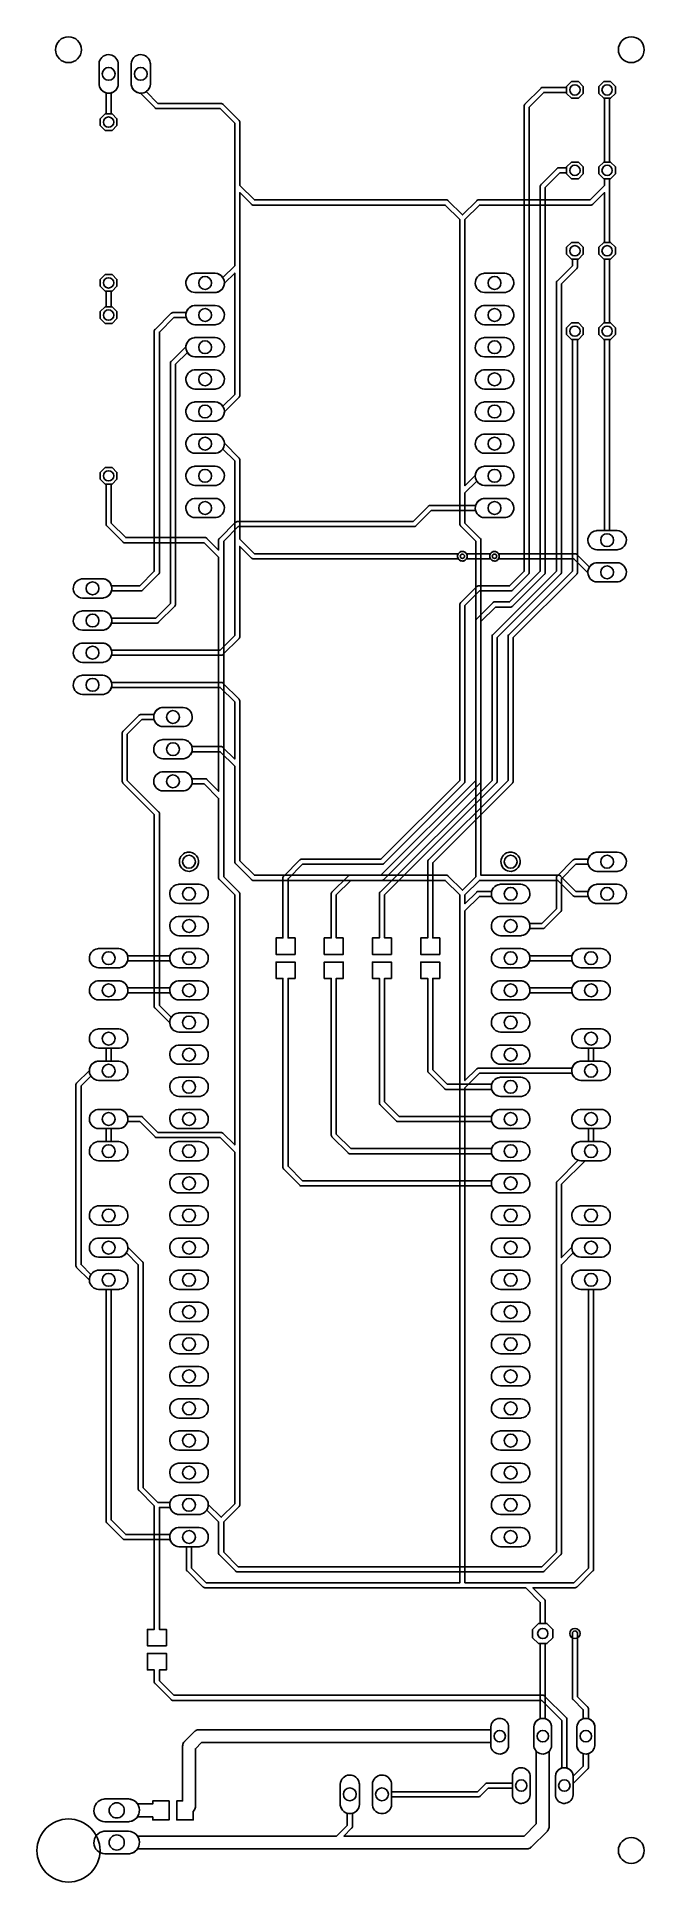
# Model space of a CAD drawing. Header units: millimetres. Extents: x -2 to 46, y -1 to 145.
import ezdxf

# ---------------------------------------------------------------- set-up
doc = ezdxf.new("R2010")
doc.units = ezdxf.units.MM

msp = doc.modelspace()

# ---------------------------------------------------------------- linework, layer by layer
at = {"layer": '16_copper'}
for points in [[(36.85, 2.03), (36.87, 2.03, 0.139564), (37.13, 2.13), (37.14, 2.14), (37.14, 2.14), (37.19, 2.18), (37.19, 2.18), (37.19, 2.18), (38.46, 3.45), (38.47, 3.47), (38.49, 3.48, 0.139562), (38.6, 3.74), (38.6, 3.74), (38.6, 3.75), (38.61, 3.81), (38.61, 3.81), (38.61, 3.81), (38.61, 9.75), (38.62, 9.76, 0.173516), (38.8, 10.2), (38.8, 11.68), (38.8, 11.75, 0.276738), (38.34, 12.31), (38.3, 12.32), (38.3, 18.25), (38.43, 18.25), (38.9, 18.72), (38.9, 19.38), (38.43, 19.85), (38.3, 19.85), (38.3, 21.59), (38.3, 21.6), (38.3, 21.61, 0.132342), (38.26, 21.71), (38.26, 21.72, 0.018024), (38.25, 21.73), (38.24, 21.73), (37.32, 22.66), (40.64, 22.66), (40.65, 22.66), (40.66, 22.66, 0.132342), (40.76, 22.7), (40.77, 22.7, 0.018024), (40.78, 22.71), (40.78, 22.72), (42.05, 23.99), (42.06, 23.99), (42.07, 24, 0.132344), (42.11, 24.1), (42.11, 24.11, 0.018059), (42.11, 24.12), (42.11, 24.13), (42.11, 46.23), (42.71, 46.23), (42.78, 46.24, 0.906347), (42.71, 47.75), (41.11, 47.75), (41.04, 47.74, 0.906347), (41.11, 46.23), (41.71, 46.23), (41.71, 24.21), (40.56, 23.06), (31.95, 23.06), (31.95, 62.15), (33.1, 63.3), (40.41, 63.3), (40.43, 63.24, 0.303347), (41.11, 62.74), (42.71, 62.74), (42.78, 62.75, 0.906347), (42.71, 64.26), (42.11, 64.26), (42.11, 65.28), (42.71, 65.28), (42.78, 65.29, 0.906347), (42.71, 66.8), (41.11, 66.8), (41.04, 66.79, 0.906347), (41.11, 65.28), (41.71, 65.28), (41.71, 64.26), (41.11, 64.26), (41.04, 64.25, 0.276738), (40.43, 63.76), (40.41, 63.7), (33.02, 63.7), (33.01, 63.7), (33, 63.7, 0.132342), (32.9, 63.66), (32.89, 63.66, 0.018024), (32.88, 63.65), (32.88, 63.64), (31.95, 62.72), (31.95, 76.12), (33.1, 77.27), (34.06, 77.27), (34.08, 77.21, 0.303347), (34.76, 76.71), (36.36, 76.71), (36.43, 76.72, 0.906347), (36.36, 78.23), (34.76, 78.23), (34.69, 78.22, 0.276738), (34.08, 77.73), (34.06, 77.67), (33.02, 77.67), (33.01, 77.67), (33, 77.67, 0.132342), (32.9, 77.63), (32.89, 77.63, 0.018024), (32.88, 77.62), (32.88, 77.61), (31.95, 76.69), (31.95, 77.39), (33.1, 78.54), (39.29, 78.54), (40.5, 77.33), (40.5, 77.32), (40.51, 77.31, 0.132344), (40.61, 77.27), (40.62, 77.27, 0.018059), (40.63, 77.27), (40.64, 77.27), (41.68, 77.27), (41.7, 77.21, 0.303347), (42.38, 76.71), (43.98, 76.71), (44.05, 76.72, 0.906347), (43.98, 78.23), (42.38, 78.23), (42.31, 78.22, 0.276738), (41.7, 77.73), (41.68, 77.67), (40.72, 77.67), (39.51, 78.88), (39.51, 78.89), (39.5, 78.9, 0.132344), (39.4, 78.94), (39.39, 78.94, 0.018059), (39.38, 78.94), (39.37, 78.94), (33.22, 78.94), (33.22, 105.41), (33.22, 105.42), (33.22, 105.43, 0.132342), (33.18, 105.53), (33.18, 105.54, 0.018024), (33.17, 105.55), (33.16, 105.55), (31.95, 106.76), (31.95, 109.14), (32.89, 110.07), (32.92, 110.04, 0.224558), (33.49, 109.73), (35.09, 109.73), (35.16, 109.74, 0.906347), (35.09, 111.25), (33.49, 111.25), (33.42, 111.24, 0.357806), (32.77, 110.53), (32.77, 110.52), (31.95, 109.71), (31.95, 130.73), (33.1, 131.88), (41.91, 131.88), (41.92, 131.88), (41.93, 131.88, 0.132342), (42.03, 131.92), (42.04, 131.92, 0.018024), (42.05, 131.93), (42.05, 131.94), (42.98, 132.86), (42.98, 128.93), (42.91, 128.93), (42.52, 128.54), (42.52, 128), (42.91, 127.61), (42.98, 127.61), (42.98, 122.58), (42.91, 122.58), (42.52, 122.19), (42.52, 121.65), (42.91, 121.26), (42.98, 121.26), (42.98, 106.17), (42.38, 106.17), (42.31, 106.16, 0.906347), (42.38, 104.65), (43.98, 104.65), (44.05, 104.66, 0.906347), (43.98, 106.17), (43.38, 106.17), (43.38, 121.26), (43.45, 121.26), (43.84, 121.65), (43.84, 122.19), (43.45, 122.58), (43.38, 122.58), (43.38, 127.61), (43.45, 127.61), (43.84, 128), (43.84, 128.54), (43.45, 128.93), (43.38, 128.93), (43.38, 133.96), (43.45, 133.96), (43.84, 134.35), (43.84, 134.89), (43.45, 135.28), (43.38, 135.28), (43.38, 140.31), (43.45, 140.31), (43.84, 140.7), (43.84, 141.24), (43.45, 141.63), (42.91, 141.63), (42.52, 141.24), (42.52, 140.7), (42.91, 140.31), (42.98, 140.31), (42.98, 135.28), (42.91, 135.28), (42.52, 134.89), (42.52, 134.35), (42.91, 133.96), (42.98, 133.96), (42.98, 133.43), (41.83, 132.28), (33.02, 132.28), (33.01, 132.28), (33, 132.28, 0.132342), (32.9, 132.24), (32.89, 132.24, 0.018024), (32.88, 132.23), (32.88, 132.22), (31.75, 131.1), (30.62, 132.22), (30.62, 132.23), (30.61, 132.24, 0.132344), (30.51, 132.28), (30.5, 132.28, 0.018059), (30.49, 132.28), (30.48, 132.28), (15.32, 132.28), (14.17, 133.43), (14.17, 138.43), (14.17, 138.44), (14.17, 138.45, 0.132342), (14.13, 138.55), (14.13, 138.56, 0.018024), (14.12, 138.57), (14.11, 138.57), (12.84, 139.84), (12.84, 139.85), (12.83, 139.86, 0.132344), (12.73, 139.9), (12.72, 139.9, 0.018059), (12.71, 139.9), (12.7, 139.9), (7.7, 139.9), (6.77, 140.84), (6.8, 140.87, 0.224558), (7.11, 141.44), (7.11, 143.04), (7.1, 143.11, 0.906347), (5.59, 143.04), (5.59, 141.44), (5.6, 141.37, 0.357806), (6.31, 140.72), (6.32, 140.72), (7.48, 139.56), (7.48, 139.55), (7.49, 139.54, 0.132344), (7.59, 139.5), (7.6, 139.5, 0.018059), (7.61, 139.5), (7.62, 139.5), (12.62, 139.5), (13.77, 138.35), (13.77, 127.08), (12.83, 126.15), (12.8, 126.18, 0.224558), (12.23, 126.49), (10.63, 126.49), (10.56, 126.48, 0.906347), (10.63, 124.97), (12.23, 124.97), (12.3, 124.98, 0.357806), (12.95, 125.69), (12.95, 125.7), (13.77, 126.51), (13.77, 116.92), (12.83, 115.99), (12.8, 116.02, 0.224558), (12.23, 116.33), (10.63, 116.33), (10.56, 116.32, 0.906347), (10.63, 114.81), (12.23, 114.81), (12.3, 114.82, 0.357806), (12.95, 115.53), (12.95, 115.54), (14.11, 116.7), (14.12, 116.7), (14.13, 116.71, 0.132344), (14.17, 116.81), (14.17, 116.82, 0.018059), (14.17, 116.83), (14.17, 116.84), (14.17, 132.86), (15.1, 131.94), (15.1, 131.93), (15.11, 131.92, 0.132344), (15.21, 131.88), (15.22, 131.88, 0.018059), (15.23, 131.88), (15.24, 131.88), (30.4, 131.88), (31.55, 130.73), (31.55, 106.68), (31.55, 106.67), (31.55, 106.66, 0.132342), (31.59, 106.56), (31.59, 106.55, 0.018024), (31.6, 106.54), (31.61, 106.54), (32.82, 105.33), (32.82, 78.82), (31.75, 77.76), (30.62, 78.88), (30.62, 78.89), (30.61, 78.9, 0.132344), (30.51, 78.94), (30.5, 78.94, 0.018059), (30.49, 78.94), (30.48, 78.94), (15.32, 78.94), (14.17, 80.09), (14.17, 92.71), (14.17, 92.72), (14.17, 92.73, 0.132342), (14.13, 92.83), (14.13, 92.84, 0.018024), (14.12, 92.85), (14.11, 92.85), (12.84, 94.12), (12.84, 94.13), (12.83, 94.14, 0.132344), (12.73, 94.18), (12.72, 94.18, 0.018059), (12.71, 94.18), (12.7, 94.18), (4.04, 94.18), (4.02, 94.24, 0.303347), (3.34, 94.74), (1.74, 94.74), (1.67, 94.73, 0.906347), (1.74, 93.22), (3.34, 93.22), (3.41, 93.23, 0.276738), (4.02, 93.72), (4.04, 93.78), (12.62, 93.78), (13.77, 92.63), (13.77, 88.12), (12.84, 89.04), (12.84, 89.05), (12.83, 89.06, 0.132344), (12.73, 89.1), (12.72, 89.1, 0.018059), (12.71, 89.1), (12.7, 89.1), (10.39, 89.1), (10.37, 89.16, 0.303347), (9.69, 89.66), (8.09, 89.66), (8.02, 89.65, 0.906347), (8.09, 88.14), (9.69, 88.14), (9.76, 88.15, 0.276738), (10.37, 88.64), (10.39, 88.7), (12.62, 88.7), (13.77, 87.55), (13.77, 80.01), (13.77, 80), (13.77, 79.99, 0.132342), (13.81, 79.89), (13.81, 79.88, 0.018024), (13.82, 79.87), (13.83, 79.87), (15.1, 78.6), (15.1, 78.59), (15.11, 78.58, 0.132344), (15.21, 78.54), (15.22, 78.54, 0.018059), (15.23, 78.54), (15.24, 78.54), (30.4, 78.54), (31.55, 77.39), (31.55, 23.06), (11.51, 23.06), (10.36, 24.21), (10.36, 25.91), (10.96, 25.91), (11.03, 25.92, 0.906347), (10.96, 27.43), (9.36, 27.43), (9.29, 27.42, 0.276738), (8.68, 26.93), (8.66, 26.87), (5.16, 26.87), (4.01, 28.02), (4.01, 46.23), (4.61, 46.23), (4.68, 46.24, 0.906347), (4.61, 47.75), (3.01, 47.75), (2.94, 47.74, 0.198913), (2.44, 47.44), (2.41, 47.41), (1.63, 48.19), (1.63, 62.3), (2.41, 63.08), (2.44, 63.05, 0.224558), (3.01, 62.74), (4.61, 62.74), (4.68, 62.75, 0.906347), (4.61, 64.26), (4.01, 64.26), (4.01, 65.28), (4.61, 65.28), (4.68, 65.29, 0.906347), (4.61, 66.8), (3.01, 66.8), (2.94, 66.79, 0.906347), (3.01, 65.28), (3.61, 65.28), (3.61, 64.26), (3.01, 64.26), (2.94, 64.25, 0.357806), (2.29, 63.54), (2.29, 63.53), (1.28, 62.53), (1.27, 62.52), (1.27, 62.51, 0.132344), (1.22, 62.41), (1.22, 62.41, 0.018059), (1.22, 62.39), (1.22, 62.38), (1.22, 48.11), (1.22, 48.1), (1.22, 48.09, 0.132342), (1.26, 47.99), (1.26, 47.98, 0.018024), (1.27, 47.97), (1.28, 47.96), (2.29, 46.96), (2.29, 46.95, 0.385743), (3.01, 46.23), (3.61, 46.23), (3.61, 27.94), (3.61, 27.93), (3.61, 27.92, 0.132342), (3.65, 27.82), (3.65, 27.81, 0.018024), (3.66, 27.8), (3.67, 27.8), (4.94, 26.53), (4.94, 26.52), (4.95, 26.51, 0.132344), (5.05, 26.47), (5.06, 26.47, 0.018059), (5.07, 26.47), (5.08, 26.47), (8.66, 26.47), (8.68, 26.41, 0.303347), (9.36, 25.91), (9.96, 25.91), (9.96, 24.13), (9.96, 24.12), (9.96, 24.11, 0.132342), (10, 24.01), (10, 24, 0.018024), (10.01, 23.99), (10.02, 23.99), (11.29, 22.72), (11.29, 22.71), (11.3, 22.7, 0.132344), (11.4, 22.66), (11.41, 22.66, 0.018059), (11.42, 22.66), (11.43, 22.66), (36.75, 22.66), (37.9, 21.51), (37.9, 19.85), (37.77, 19.85), (37.3, 19.38), (37.3, 18.72), (37.77, 18.25), (37.9, 18.25), (37.9, 12.32), (37.86, 12.31, 0.303347), (37.4, 11.68), (37.4, 10.2), (37.4, 10.13, 0.148336), (37.58, 9.76), (37.59, 9.75), (37.59, 4.02), (36.62, 3.05), (22.39, 3.05), (23, 3.67), (23.01, 3.67), (23.02, 3.68, 0.132344), (23.06, 3.78), (23.06, 3.79, 0.018059), (23.06, 3.8), (23.06, 3.81), (23.06, 4.85), (23.12, 4.87, 0.303347), (23.62, 5.55), (23.62, 7.15), (23.61, 7.22, 0.906347), (22.1, 7.15), (22.1, 5.55), (22.11, 5.48, 0.276738), (22.6, 4.87), (22.66, 4.85), (22.66, 3.89), (21.81, 3.05), (6.09, 3.05), (6.06, 3.09, 0.221695), (5.38, 3.44), (3.51, 3.44), (3.43, 3.43, 0.916332), (3.51, 1.64), (5.38, 1.64), (5.46, 1.65, 0.198913), (6.06, 1.99), (6.09, 2.03), (36.83, 2.03)], [(3.92, 140.72, 0.357806), (4.57, 141.44), (4.57, 143.04), (4.56, 143.11, 0.906347), (3.05, 143.04), (3.05, 141.44), (3.06, 141.37, 0.385742), (3.85, 140.72)], [(35.16, 124.98, 0.906347), (35.09, 126.49), (33.49, 126.49), (33.42, 126.48, 0.906347), (33.49, 124.97), (35.09, 124.97)], [(3.41, 100.85, 0.276738), (4.02, 101.34), (4.04, 101.4), (6.35, 101.4), (6.36, 101.4), (6.37, 101.4, 0.132342), (6.47, 101.44), (6.48, 101.44, 0.018024), (6.49, 101.45), (6.49, 101.46), (7.76, 102.73), (7.77, 102.73), (7.78, 102.74, 0.132344), (7.82, 102.84), (7.82, 102.85, 0.018059), (7.82, 102.86), (7.82, 102.87), (7.82, 121.84), (8.97, 122.99), (9.93, 122.99), (9.95, 122.93, 0.303347), (10.63, 122.43), (12.23, 122.43), (12.3, 122.44, 0.906347), (12.23, 123.95), (10.63, 123.95), (10.56, 123.94, 0.276738), (9.95, 123.45), (9.93, 123.39), (8.89, 123.39), (8.88, 123.39), (8.87, 123.39, 0.132342), (8.77, 123.35), (8.76, 123.35, 0.018024), (8.75, 123.34), (8.75, 123.33), (7.48, 122.06), (7.47, 122.06), (7.46, 122.05, 0.132344), (7.42, 121.95), (7.42, 121.94, 0.018059), (7.42, 121.93), (7.42, 121.92), (7.42, 102.95), (6.27, 101.8), (4.04, 101.8), (4.02, 101.86, 0.303347), (3.34, 102.36), (1.74, 102.36), (1.67, 102.35, 0.906347), (1.74, 100.84), (3.34, 100.84)], [(35.16, 122.44, 0.906347), (35.09, 123.95), (33.49, 123.95), (33.42, 123.94, 0.906347), (33.49, 122.43), (35.09, 122.43)], [(3.41, 98.31, 0.276738), (4.02, 98.8), (4.04, 98.86), (7.62, 98.86), (7.63, 98.86), (7.64, 98.86, 0.132342), (7.74, 98.9), (7.75, 98.9, 0.018024), (7.76, 98.91), (7.76, 98.92), (9.03, 100.19), (9.04, 100.19), (9.05, 100.2, 0.132344), (9.09, 100.3), (9.09, 100.31, 0.018059), (9.09, 100.32), (9.09, 100.33), (9.09, 119.3), (10.03, 120.23), (10.06, 120.2, 0.224558), (10.63, 119.89), (12.23, 119.89), (12.3, 119.9, 0.906347), (12.23, 121.41), (10.63, 121.41), (10.56, 121.4, 0.357806), (9.91, 120.69), (9.91, 120.68), (8.75, 119.52), (8.74, 119.52), (8.73, 119.51, 0.132344), (8.69, 119.41), (8.69, 119.4, 0.018059), (8.69, 119.39), (8.69, 119.38), (8.69, 100.41), (7.54, 99.26), (4.04, 99.26), (4.02, 99.32, 0.303347), (3.34, 99.82), (1.74, 99.82), (1.67, 99.81, 0.906347), (1.74, 98.3), (3.34, 98.3)], [(35.16, 119.9, 0.906347), (35.09, 121.41), (33.49, 121.41), (33.42, 121.4, 0.906347), (33.49, 119.89), (35.09, 119.89)], [(12.3, 117.36, 0.906347), (12.23, 118.87), (10.63, 118.87), (10.56, 118.86, 0.906347), (10.63, 117.35), (12.23, 117.35)], [(35.16, 117.36, 0.906347), (35.09, 118.87), (33.49, 118.87), (33.42, 118.86, 0.906347), (33.49, 117.35), (35.09, 117.35)], [(35.16, 114.82, 0.906347), (35.09, 116.33), (33.49, 116.33), (33.42, 116.32, 0.906347), (33.49, 114.81), (35.09, 114.81)], [(12.62, 96.72), (4.04, 96.72), (4.02, 96.78, 0.303347), (3.34, 97.28), (1.74, 97.28), (1.67, 97.27, 0.906347), (1.74, 95.76), (3.34, 95.76), (3.41, 95.77, 0.276738), (4.02, 96.26), (4.04, 96.32), (12.7, 96.32), (12.71, 96.32), (12.72, 96.32, 0.132342), (12.82, 96.36), (12.83, 96.36, 0.018024), (12.84, 96.37), (12.84, 96.38), (14.11, 97.65), (14.12, 97.65), (14.13, 97.66, 0.132344), (14.17, 97.76), (14.17, 97.77, 0.018059), (14.17, 97.78), (14.17, 97.79), (14.17, 104.92), (15.1, 104), (15.1, 103.99), (15.11, 103.98, 0.132344), (15.21, 103.94), (15.22, 103.94, 0.018059), (15.23, 103.94), (15.24, 103.94), (31.43, 103.94), (31.43, 103.93, 1), (32.07, 104.35), (32.03, 104.39, 0.493145), (31.43, 104.35), (31.43, 104.34), (15.32, 104.34), (14.17, 105.49), (14.17, 111.76), (14.17, 111.77), (14.17, 111.78, 0.132342), (14.13, 111.88), (14.13, 111.89, 0.018024), (14.12, 111.9), (14.11, 111.9), (12.95, 113.06), (12.95, 113.07, 0.385743), (12.23, 113.79), (10.63, 113.79), (10.56, 113.78, 0.906347), (10.63, 112.27), (12.23, 112.27), (12.3, 112.28, 0.198913), (12.8, 112.58), (12.83, 112.61), (13.77, 111.68), (13.77, 97.87)], [(35.16, 112.28, 0.906347), (35.09, 113.79), (33.49, 113.79), (33.42, 113.78, 0.906347), (33.49, 112.27), (35.09, 112.27)], [(12.3, 109.74, 0.906347), (12.23, 111.25), (10.63, 111.25), (10.56, 111.24, 0.906347), (10.63, 109.73), (12.23, 109.73)], [(12.3, 107.2, 0.906347), (12.23, 108.71), (10.63, 108.71), (10.56, 108.7, 0.906347), (10.63, 107.19), (12.23, 107.19)], [(35.16, 107.2, 0.906347), (35.09, 108.71), (33.49, 108.71), (33.42, 108.7, 0.906347), (33.49, 107.19), (35.09, 107.19)], [(44.05, 102.12, 0.906347), (43.98, 103.63), (42.38, 103.63), (42.31, 103.62, 0.198913), (41.81, 103.32), (41.78, 103.29), (40.78, 104.28), (40.78, 104.29), (40.77, 104.3, 0.132344), (40.67, 104.34), (40.66, 104.34, 0.018059), (40.65, 104.34), (40.64, 104.34), (34.61, 104.34), (34.61, 104.35, 1), (33.97, 103.93), (34.01, 103.89, 0.493145), (34.61, 103.93), (34.61, 103.94), (40.56, 103.94), (41.66, 102.84), (41.66, 102.83, 0.385743), (42.38, 102.11), (43.98, 102.11)], [(11.03, 66.56, 0.906347), (10.96, 68.07), (9.36, 68.07), (9.29, 68.06, 0.198913), (8.79, 67.76), (8.76, 67.73), (7.82, 68.66), (7.82, 83.82), (7.82, 83.83), (7.82, 83.84, 0.132342), (7.78, 83.94), (7.78, 83.95, 0.018024), (7.77, 83.96), (7.76, 83.96), (5.28, 86.44), (5.28, 90.09), (6.43, 91.24), (7.39, 91.24), (7.41, 91.18, 0.303347), (8.09, 90.68), (9.69, 90.68), (9.76, 90.69, 0.906347), (9.69, 92.2), (8.09, 92.2), (8.02, 92.19, 0.276738), (7.41, 91.7), (7.39, 91.64), (6.35, 91.64), (6.34, 91.64), (6.33, 91.64, 0.132342), (6.23, 91.6), (6.22, 91.6, 0.018024), (6.21, 91.59), (6.21, 91.58), (4.94, 90.31), (4.93, 90.31), (4.92, 90.3, 0.132344), (4.88, 90.2), (4.88, 90.19, 0.018059), (4.88, 90.18), (4.88, 90.17), (4.88, 86.36), (4.88, 86.35), (4.88, 86.34, 0.132342), (4.92, 86.24), (4.92, 86.23, 0.018024), (4.93, 86.22), (4.94, 86.22), (7.42, 83.74), (7.42, 68.58), (7.42, 68.57), (7.42, 68.56, 0.132342), (7.46, 68.46), (7.46, 68.45, 0.018024), (7.47, 68.44), (7.48, 68.44), (8.64, 67.28), (8.64, 67.27, 0.385743), (9.36, 66.55), (10.96, 66.55)], [(9.76, 85.61, 0.906347), (9.69, 87.12), (8.09, 87.12), (8.02, 87.11, 0.906347), (8.09, 85.6), (9.69, 85.6)], [(10.27, 79.26, 1), (10.05, 80.76), (9.97, 80.75, 0.906347), (10.2, 79.25)], [(35.67, 79.26, 1), (35.45, 80.76), (35.37, 80.75, 0.906347), (35.6, 79.25)], [(44.05, 79.26, 0.906347), (43.98, 80.77), (42.38, 80.77), (42.31, 80.76, 0.906347), (42.38, 79.25), (43.98, 79.25)], [(11.03, 76.72, 0.906347), (10.96, 78.23), (9.36, 78.23), (9.29, 78.22, 0.906347), (9.36, 76.71), (10.96, 76.71)], [(11.03, 74.18, 0.906347), (10.96, 75.69), (9.36, 75.69), (9.29, 75.68, 0.906347), (9.36, 74.17), (10.96, 74.17)], [(36.43, 74.18, 0.906347), (36.36, 75.69), (34.76, 75.69), (34.69, 75.68, 0.906347), (34.76, 74.17), (36.36, 74.17)], [(4.68, 71.64, 0.906347), (4.61, 73.15), (3.01, 73.15), (2.94, 73.14, 0.906347), (3.01, 71.63), (4.61, 71.63)], [(11.03, 71.64, 0.906347), (10.96, 73.15), (9.36, 73.15), (9.29, 73.14, 0.906347), (9.36, 71.63), (10.96, 71.63)], [(36.43, 71.64, 0.906347), (36.36, 73.15), (34.76, 73.15), (34.69, 73.14, 0.906347), (34.76, 71.63), (36.36, 71.63)], [(42.78, 71.64, 0.906347), (42.71, 73.15), (41.11, 73.15), (41.04, 73.14, 0.906347), (41.11, 71.63), (42.71, 71.63)], [(4.68, 69.1, 0.906347), (4.61, 70.61), (3.01, 70.61), (2.94, 70.6, 0.906347), (3.01, 69.09), (4.61, 69.09)], [(11.03, 69.1, 0.906347), (10.96, 70.61), (9.36, 70.61), (9.29, 70.6, 0.906347), (9.36, 69.09), (10.96, 69.09)], [(36.43, 69.1, 0.906347), (36.36, 70.61), (34.76, 70.61), (34.69, 70.6, 0.906347), (34.76, 69.09), (36.36, 69.09)], [(42.78, 69.1, 0.906347), (42.71, 70.61), (41.11, 70.61), (41.04, 70.6, 0.906347), (41.11, 69.09), (42.71, 69.09)], [(36.43, 66.56, 0.906347), (36.36, 68.07), (34.76, 68.07), (34.69, 68.06, 0.906347), (34.76, 66.55), (36.36, 66.55)], [(11.03, 64.02, 0.906347), (10.96, 65.53), (9.36, 65.53), (9.29, 65.52, 0.906347), (9.36, 64.01), (10.96, 64.01)], [(36.43, 64.02, 0.906347), (36.36, 65.53), (34.76, 65.53), (34.69, 65.52, 0.906347), (34.76, 64.01), (36.36, 64.01)], [(11.03, 61.48, 0.906347), (10.96, 62.99), (9.36, 62.99), (9.29, 62.98, 0.906347), (9.36, 61.47), (10.96, 61.47)], [(36.43, 61.48, 0.906347), (36.36, 62.99), (34.76, 62.99), (34.69, 62.98, 0.906347), (34.76, 61.47), (36.36, 61.47)], [(4.68, 58.94, 0.906347), (4.61, 60.45), (3.01, 60.45), (2.94, 60.44, 0.906347), (3.01, 58.93), (4.61, 58.93)], [(11.03, 58.94, 0.906347), (10.96, 60.45), (9.36, 60.45), (9.29, 60.44, 0.906347), (9.36, 58.93), (10.96, 58.93)], [(36.43, 58.94, 0.906347), (36.36, 60.45), (34.76, 60.45), (34.69, 60.44, 0.906347), (34.76, 58.93), (36.36, 58.93)], [(42.78, 58.94, 0.906347), (42.71, 60.45), (41.11, 60.45), (41.04, 60.44, 0.906347), (41.11, 58.93), (42.71, 58.93)], [(4.68, 56.4, 0.906347), (4.61, 57.91), (3.01, 57.91), (2.94, 57.9, 0.906347), (3.01, 56.39), (4.61, 56.39)], [(11.03, 56.4, 0.906347), (10.96, 57.91), (9.36, 57.91), (9.29, 57.9, 0.906347), (9.36, 56.39), (10.96, 56.39)], [(36.43, 56.4, 0.906347), (36.36, 57.91), (34.76, 57.91), (34.69, 57.9, 0.906347), (34.76, 56.39), (36.36, 56.39)], [(42.78, 56.4, 0.906347), (42.71, 57.91), (41.11, 57.91), (41.04, 57.9, 0.906347), (41.11, 56.39), (42.71, 56.39)], [(11.03, 53.86, 0.906347), (10.96, 55.37), (9.36, 55.37), (9.29, 55.36, 0.906347), (9.36, 53.85), (10.96, 53.85)], [(36.43, 53.86, 0.906347), (36.36, 55.37), (34.76, 55.37), (34.69, 55.36, 0.906347), (34.76, 53.85), (36.36, 53.85)], [(4.68, 51.32, 0.906347), (4.61, 52.83), (3.01, 52.83), (2.94, 52.82, 0.906347), (3.01, 51.31), (4.61, 51.31)], [(11.03, 51.32, 0.906347), (10.96, 52.83), (9.36, 52.83), (9.29, 52.82, 0.906347), (9.36, 51.31), (10.96, 51.31)], [(36.43, 51.32, 0.906347), (36.36, 52.83), (34.76, 52.83), (34.69, 52.82, 0.906347), (34.76, 51.31), (36.36, 51.31)], [(42.78, 51.32, 0.906347), (42.71, 52.83), (41.11, 52.83), (41.04, 52.82, 0.906347), (41.11, 51.31), (42.71, 51.31)], [(4.68, 48.78, 0.906347), (4.61, 50.29), (3.01, 50.29), (2.94, 50.28, 0.906347), (3.01, 48.77), (4.61, 48.77)], [(11.03, 48.78, 0.906347), (10.96, 50.29), (9.36, 50.29), (9.29, 50.28, 0.906347), (9.36, 48.77), (10.96, 48.77)], [(36.43, 48.78, 0.906347), (36.36, 50.29), (34.76, 50.29), (34.69, 50.28, 0.906347), (34.76, 48.77), (36.36, 48.77)], [(42.78, 48.78, 0.906347), (42.71, 50.29), (41.11, 50.29), (41.04, 50.28, 0.906347), (41.11, 48.77), (42.71, 48.77)], [(11.03, 46.24, 0.906347), (10.96, 47.75), (9.36, 47.75), (9.29, 47.74, 0.906347), (9.36, 46.23), (10.96, 46.23)], [(36.43, 46.24, 0.906347), (36.36, 47.75), (34.76, 47.75), (34.69, 47.74, 0.906347), (34.76, 46.23), (36.36, 46.23)], [(11.03, 43.7, 0.906347), (10.96, 45.21), (9.36, 45.21), (9.29, 45.2, 0.906347), (9.36, 43.69), (10.96, 43.69)], [(36.43, 43.7, 0.906347), (36.36, 45.21), (34.76, 45.21), (34.69, 45.2, 0.906347), (34.76, 43.69), (36.36, 43.69)], [(11.03, 41.16, 0.906347), (10.96, 42.67), (9.36, 42.67), (9.29, 42.66, 0.906347), (9.36, 41.15), (10.96, 41.15)], [(36.43, 41.16, 0.906347), (36.36, 42.67), (34.76, 42.67), (34.69, 42.66, 0.906347), (34.76, 41.15), (36.36, 41.15)], [(11.03, 38.62, 0.906347), (10.96, 40.13), (9.36, 40.13), (9.29, 40.12, 0.906347), (9.36, 38.61), (10.96, 38.61)], [(36.43, 38.62, 0.906347), (36.36, 40.13), (34.76, 40.13), (34.69, 40.12, 0.906347), (34.76, 38.61), (36.36, 38.61)], [(11.03, 36.08, 0.906347), (10.96, 37.59), (9.36, 37.59), (9.29, 37.58, 0.906347), (9.36, 36.07), (10.96, 36.07)], [(36.43, 36.08, 0.906347), (36.36, 37.59), (34.76, 37.59), (34.69, 37.58, 0.906347), (34.76, 36.07), (36.36, 36.07)], [(11.03, 33.54, 0.906347), (10.96, 35.05), (9.36, 35.05), (9.29, 35.04, 0.906347), (9.36, 33.53), (10.96, 33.53)], [(36.43, 33.54, 0.906347), (36.36, 35.05), (34.76, 35.05), (34.69, 35.04, 0.906347), (34.76, 33.53), (36.36, 33.53)], [(11.03, 31, 0.906347), (10.96, 32.51), (9.36, 32.51), (9.29, 32.5, 0.906347), (9.36, 30.99), (10.96, 30.99)], [(36.43, 31, 0.906347), (36.36, 32.51), (34.76, 32.51), (34.69, 32.5, 0.906347), (34.76, 30.99), (36.36, 30.99)], [(11.03, 28.46, 0.906347), (10.96, 29.97), (9.36, 29.97), (9.29, 29.96, 0.906347), (9.36, 28.45), (10.96, 28.45)], [(36.43, 28.46, 0.906347), (36.36, 29.97), (34.76, 29.97), (34.69, 29.96, 0.906347), (34.76, 28.45), (36.36, 28.45)], [(36.43, 25.92, 0.906347), (36.36, 27.43), (34.76, 27.43), (34.69, 27.42, 0.906347), (34.76, 25.91), (36.36, 25.91)], [(39.9, 5.64, 0.357806), (40.5, 6.3), (40.5, 7.2), (41.64, 8.34), (41.65, 8.34), (41.66, 8.35, 0.132344), (41.7, 8.45), (41.7, 8.46, 0.018059), (41.7, 8.47), (41.7, 8.48), (41.7, 9.56), (41.74, 9.57, 0.303347), (42.2, 10.2), (42.2, 11.68), (42.2, 11.75, 0.276738), (41.74, 12.31), (41.7, 12.32), (41.7, 13.11), (41.7, 13.12), (41.7, 13.13, 0.132342), (41.66, 13.23), (41.66, 13.24, 0.018024), (41.65, 13.25), (41.64, 13.25), (40.84, 14.05), (40.84, 19.05), (40.84, 19.09, 0.915917), (40.44, 19.05), (40.44, 13.97), (40.44, 13.96), (40.44, 13.95, 0.132342), (40.48, 13.85), (40.48, 13.84, 0.018024), (40.49, 13.83), (40.5, 13.83), (41.3, 13.03), (41.3, 12.32), (41.26, 12.31, 0.303347), (40.8, 11.68), (40.8, 10.2), (40.8, 10.13, 0.276738), (41.26, 9.57), (41.3, 9.56), (41.3, 8.56), (40.5, 7.77), (40.5, 7.78, 0.95208), (39.1, 7.78), (39.1, 6.3), (39.1, 6.23, 0.385742), (39.83, 5.63)], [(34.8, 9.54, 0.357806), (35.4, 10.2), (35.4, 11.68), (35.4, 11.75, 0.906348), (34, 11.68), (34, 10.2), (34, 10.13, 0.385742), (34.73, 9.53)], [(25.51, 4.83, 0.357806), (26.16, 5.55), (26.16, 6.15), (33.02, 6.15), (33.03, 6.15), (33.04, 6.15, 0.132342), (33.14, 6.19), (33.15, 6.19, 0.018024), (33.16, 6.2), (33.16, 6.21), (33.79, 6.84), (35.7, 6.84), (35.7, 6.3), (35.7, 6.23, 0.906348), (37.1, 6.3), (37.1, 7.78), (37.1, 7.85, 0.906348), (35.7, 7.78), (35.7, 7.24), (33.71, 7.24), (33.7, 7.24), (33.69, 7.24, 0.132342), (33.59, 7.2), (33.58, 7.2, 0.018024), (33.57, 7.19), (33.57, 7.18), (32.94, 6.55), (26.16, 6.55), (26.16, 7.15), (26.15, 7.22, 0.906347), (24.64, 7.15), (24.64, 5.55), (24.65, 5.48, 0.385742), (25.44, 4.83)], [(5.46, 4.19, 0.916332), (5.38, 5.98), (3.51, 5.98), (3.43, 5.97, 0.916332), (3.51, 4.18), (5.38, 4.18)]]:
    msp.add_lwpolyline(points, format="xyb", close=True, dxfattribs=at)
for points in [[(41.3, 140.7), (41.3, 141.24), (40.91, 141.63), (40.37, 141.63), (39.98, 141.24), (39.98, 140.7), (40.37, 140.31), (40.91, 140.31)], [(4.47, 138.16), (4.47, 138.7), (4.08, 139.09), (3.54, 139.09), (3.15, 138.7), (3.15, 138.16), (3.54, 137.77), (4.08, 137.77)], [(41.3, 134.35), (41.3, 134.89), (40.91, 135.28), (40.37, 135.28), (39.98, 134.89), (39.98, 134.35), (40.37, 133.96), (40.91, 133.96)], [(41.3, 128), (41.3, 128.54), (40.91, 128.93), (40.37, 128.93), (39.98, 128.54), (39.98, 128), (40.37, 127.61), (40.91, 127.61)], [(4.47, 125.46), (4.47, 126), (4.08, 126.39), (3.54, 126.39), (3.15, 126), (3.15, 125.46), (3.54, 125.07), (4.08, 125.07)], [(4.47, 122.92), (4.47, 123.46), (4.08, 123.85), (3.54, 123.85), (3.15, 123.46), (3.15, 122.92), (3.54, 122.53), (4.08, 122.53)], [(41.3, 121.65), (41.3, 122.19), (40.91, 122.58), (40.37, 122.58), (39.98, 122.19), (39.98, 121.65), (40.37, 121.26), (40.91, 121.26)], [(4.47, 110.22), (4.47, 110.76), (4.08, 111.15), (3.54, 111.15), (3.15, 110.76), (3.15, 110.22), (3.54, 109.83), (4.08, 109.83)]]:
    msp.add_lwpolyline(points, close=True, dxfattribs=at)
at = {"layer": '1_copper'}
for points in [[(4.47, 138.16), (4.47, 138.7), (4.08, 139.09), (4.01, 139.09), (4.01, 140.74), (4.07, 140.76, 0.303347), (4.57, 141.44), (4.57, 143.04), (4.56, 143.11, 0.906347), (3.05, 143.04), (3.05, 141.44), (3.06, 141.37, 0.276738), (3.55, 140.76), (3.61, 140.74), (3.61, 139.09), (3.54, 139.09), (3.15, 138.7), (3.15, 138.16), (3.54, 137.77), (4.08, 137.77)], [(6.46, 140.72, 0.357806), (7.11, 141.44), (7.11, 143.04), (7.1, 143.11, 0.906347), (5.59, 143.04), (5.59, 141.44), (5.6, 141.37, 0.385742), (6.39, 140.72)], [(18.53, 73.99), (17.98, 73.99), (17.98, 78.66), (19.13, 79.81), (25.4, 79.81), (25.41, 79.81), (25.42, 79.81, 0.132342), (25.52, 79.85), (25.53, 79.85, 0.018024), (25.54, 79.86), (25.54, 79.87), (31.89, 86.22), (31.9, 86.22), (31.91, 86.23, 0.132344), (31.95, 86.33), (31.95, 86.34, 0.018059), (31.95, 86.35), (31.95, 86.36), (31.95, 100.25), (33.1, 101.4), (35.56, 101.4), (35.57, 101.4), (35.58, 101.4, 0.132342), (35.68, 101.44), (35.69, 101.44, 0.018024), (35.7, 101.45), (35.7, 101.46), (36.97, 102.73), (36.98, 102.73), (36.99, 102.74, 0.132344), (37.03, 102.84), (37.03, 102.85, 0.018059), (37.03, 102.86), (37.03, 102.87), (37.03, 139.62), (38.18, 140.77), (39.98, 140.77), (39.98, 140.7), (40.37, 140.31), (40.91, 140.31), (41.3, 140.7), (41.3, 141.24), (40.91, 141.63), (40.37, 141.63), (39.98, 141.24), (39.98, 141.17), (38.1, 141.17), (38.09, 141.17), (38.08, 141.17, 0.132342), (37.98, 141.13), (37.97, 141.13, 0.018024), (37.96, 141.12), (37.96, 141.11), (36.69, 139.84), (36.68, 139.84), (36.67, 139.83, 0.132344), (36.63, 139.73), (36.63, 139.72, 0.018059), (36.63, 139.71), (36.63, 139.7), (36.63, 102.95), (35.48, 101.8), (33.02, 101.8), (33.01, 101.8), (33, 101.8, 0.132342), (32.9, 101.76), (32.89, 101.76, 0.018024), (32.88, 101.75), (32.88, 101.74), (31.61, 100.47), (31.6, 100.47), (31.59, 100.46, 0.132344), (31.55, 100.36), (31.55, 100.35, 0.018059), (31.55, 100.34), (31.55, 100.33), (31.55, 86.44), (25.32, 80.21), (19.05, 80.21), (19.04, 80.21), (19.03, 80.21, 0.132342), (18.93, 80.17), (18.92, 80.17, 0.018024), (18.91, 80.16), (18.91, 80.15), (17.64, 78.88), (17.63, 78.88), (17.62, 78.87, 0.132344), (17.58, 78.77), (17.58, 78.76, 0.018059), (17.58, 78.75), (17.58, 78.74), (17.58, 73.99), (17.03, 73.99), (17.03, 72.69), (18.53, 72.69)], [(22.34, 73.99), (21.79, 73.99), (21.79, 77.39), (22.94, 78.54), (25.4, 78.54), (25.41, 78.54), (25.42, 78.54, 0.132342), (25.52, 78.58), (25.53, 78.58, 0.018024), (25.54, 78.59), (25.54, 78.6), (33.16, 86.22), (33.17, 86.22), (33.18, 86.23, 0.132344), (33.22, 86.33), (33.22, 86.34, 0.018059), (33.22, 86.35), (33.22, 86.36), (33.22, 98.98), (34.37, 100.13), (35.56, 100.13), (35.57, 100.13), (35.58, 100.13, 0.132342), (35.68, 100.17), (35.69, 100.17, 0.018024), (35.7, 100.18), (35.7, 100.19), (38.24, 102.73), (38.25, 102.73), (38.26, 102.74, 0.132344), (38.3, 102.84), (38.3, 102.85, 0.018059), (38.3, 102.86), (38.3, 102.87), (38.3, 133.27), (39.45, 134.42), (39.98, 134.42), (39.98, 134.35), (40.37, 133.96), (40.91, 133.96), (41.3, 134.35), (41.3, 134.89), (40.91, 135.28), (40.37, 135.28), (39.98, 134.89), (39.98, 134.82), (39.37, 134.82), (39.36, 134.82), (39.35, 134.82, 0.132342), (39.25, 134.78), (39.24, 134.78, 0.018024), (39.23, 134.77), (39.23, 134.76), (37.96, 133.49), (37.95, 133.49), (37.94, 133.48, 0.132344), (37.9, 133.38), (37.9, 133.37, 0.018059), (37.9, 133.36), (37.9, 133.35), (37.9, 102.95), (35.48, 100.53), (34.29, 100.53), (34.28, 100.53), (34.27, 100.53, 0.132342), (34.17, 100.49), (34.16, 100.49, 0.018024), (34.15, 100.48), (34.15, 100.47), (32.88, 99.2), (32.87, 99.2), (32.86, 99.19, 0.132344), (32.82, 99.09), (32.82, 99.08, 0.018059), (32.82, 99.07), (32.82, 99.06), (32.82, 86.44), (25.32, 78.94), (22.86, 78.94), (22.85, 78.94), (22.84, 78.94, 0.132342), (22.74, 78.9), (22.73, 78.9, 0.018024), (22.72, 78.89), (22.72, 78.88), (21.45, 77.61), (21.44, 77.61), (21.43, 77.6, 0.132344), (21.39, 77.5), (21.39, 77.49, 0.018059), (21.39, 77.48), (21.39, 77.47), (21.39, 73.99), (20.84, 73.99), (20.84, 72.69), (22.34, 72.69)], [(26.15, 73.99), (25.6, 73.99), (25.6, 77.39), (34.43, 86.22), (34.44, 86.22), (34.45, 86.23, 0.132344), (34.49, 86.33), (34.49, 86.34, 0.018059), (34.49, 86.35), (34.49, 86.36), (34.49, 97.71), (39.51, 102.73), (39.52, 102.73), (39.53, 102.74, 0.132344), (39.57, 102.84), (39.57, 102.85, 0.018059), (39.57, 102.86), (39.57, 102.87), (39.57, 125.65), (40.78, 126.86), (40.79, 126.86), (40.8, 126.87, 0.132344), (40.84, 126.97), (40.84, 126.98, 0.018059), (40.84, 126.99), (40.84, 127), (40.84, 127.61), (40.91, 127.61), (41.3, 128), (41.3, 128.54), (40.91, 128.93), (40.37, 128.93), (39.98, 128.54), (39.98, 128), (40.37, 127.61), (40.44, 127.61), (40.44, 127.08), (39.23, 125.87), (39.22, 125.87), (39.21, 125.86, 0.132344), (39.17, 125.76), (39.17, 125.75, 0.018059), (39.17, 125.74), (39.17, 125.73), (39.17, 102.95), (34.15, 97.93), (34.14, 97.93), (34.13, 97.92, 0.132344), (34.09, 97.82), (34.09, 97.81, 0.018059), (34.09, 97.8), (34.09, 97.79), (34.09, 86.44), (25.26, 77.61), (25.25, 77.61), (25.24, 77.6, 0.132344), (25.2, 77.5), (25.2, 77.49, 0.018059), (25.2, 77.48), (25.2, 77.47), (25.2, 73.99), (24.65, 73.99), (24.65, 72.69), (26.15, 72.69)], [(12.3, 124.98, 0.906347), (12.23, 126.49), (10.63, 126.49), (10.56, 126.48, 0.906347), (10.63, 124.97), (12.23, 124.97)], [(35.16, 124.98, 0.906347), (35.09, 126.49), (33.49, 126.49), (33.42, 126.48, 0.906347), (33.49, 124.97), (35.09, 124.97)], [(12.3, 122.44, 0.906347), (12.23, 123.95), (10.63, 123.95), (10.56, 123.94, 0.906347), (10.63, 122.43), (12.23, 122.43)], [(35.16, 122.44, 0.906347), (35.09, 123.95), (33.49, 123.95), (33.42, 123.94, 0.906347), (33.49, 122.43), (35.09, 122.43)], [(29.96, 73.99), (29.41, 73.99), (29.41, 79.93), (35.7, 86.22), (35.71, 86.22), (35.72, 86.23, 0.132344), (35.76, 86.33), (35.76, 86.34, 0.018059), (35.76, 86.35), (35.76, 86.36), (35.76, 97.71), (40.78, 102.73), (40.79, 102.73), (40.8, 102.74, 0.132344), (40.84, 102.84), (40.84, 102.85, 0.018059), (40.84, 102.86), (40.84, 102.87), (40.84, 121.26), (40.91, 121.26), (41.3, 121.65), (41.3, 122.19), (40.91, 122.58), (40.37, 122.58), (39.98, 122.19), (39.98, 121.65), (40.37, 121.26), (40.44, 121.26), (40.44, 102.95), (35.42, 97.93), (35.41, 97.93), (35.4, 97.92, 0.132344), (35.36, 97.82), (35.36, 97.81, 0.018059), (35.36, 97.8), (35.36, 97.79), (35.36, 86.44), (29.07, 80.15), (29.06, 80.15), (29.05, 80.14, 0.132344), (29.01, 80.04), (29.01, 80.03, 0.018059), (29.01, 80.02), (29.01, 80.01), (29.01, 73.99), (28.46, 73.99), (28.46, 72.69), (29.96, 72.69)], [(12.3, 119.9, 0.906347), (12.23, 121.41), (10.63, 121.41), (10.56, 121.4, 0.906347), (10.63, 119.89), (12.23, 119.89)], [(35.16, 119.9, 0.906347), (35.09, 121.41), (33.49, 121.41), (33.42, 121.4, 0.906347), (33.49, 119.89), (35.09, 119.89)], [(12.3, 117.36, 0.906347), (12.23, 118.87), (10.63, 118.87), (10.56, 118.86, 0.906347), (10.63, 117.35), (12.23, 117.35)], [(35.16, 117.36, 0.906347), (35.09, 118.87), (33.49, 118.87), (33.42, 118.86, 0.906347), (33.49, 117.35), (35.09, 117.35)], [(12.3, 114.82, 0.906347), (12.23, 116.33), (10.63, 116.33), (10.56, 116.32, 0.906347), (10.63, 114.81), (12.23, 114.81)], [(35.16, 114.82, 0.906347), (35.09, 116.33), (33.49, 116.33), (33.42, 116.32, 0.906347), (33.49, 114.81), (35.09, 114.81)], [(12.3, 112.28, 0.906347), (12.23, 113.79), (10.63, 113.79), (10.56, 113.78, 0.906347), (10.63, 112.27), (12.23, 112.27)], [(35.16, 112.28, 0.906347), (35.09, 113.79), (33.49, 113.79), (33.42, 113.78, 0.906347), (33.49, 112.27), (35.09, 112.27)], [(38.02, 24.33), (14.05, 24.33), (12.9, 25.48), (12.9, 27.86), (14.11, 29.07), (14.12, 29.07), (14.13, 29.08, 0.132344), (14.17, 29.18), (14.17, 29.19, 0.018059), (14.17, 29.2), (14.17, 29.21), (14.17, 77.47), (14.17, 77.48), (14.17, 77.49, 0.132342), (14.13, 77.59), (14.13, 77.6, 0.018024), (14.12, 77.61), (14.11, 77.61), (12.9, 78.82), (12.9, 105.33), (14.05, 106.48), (27.94, 106.48), (27.95, 106.48), (27.96, 106.48, 0.132342), (28.06, 106.52), (28.07, 106.52, 0.018024), (28.08, 106.53), (28.08, 106.54), (29.29, 107.75), (32.79, 107.75), (32.81, 107.69, 0.303347), (33.49, 107.19), (35.09, 107.19), (35.16, 107.2, 0.906347), (35.09, 108.71), (33.49, 108.71), (33.42, 108.7, 0.276738), (32.81, 108.21), (32.79, 108.15), (29.21, 108.15), (29.2, 108.15), (29.19, 108.15, 0.132342), (29.09, 108.11), (29.08, 108.11, 0.018024), (29.07, 108.1), (29.07, 108.09), (27.86, 106.88), (13.97, 106.88), (13.96, 106.88), (13.95, 106.88, 0.132342), (13.85, 106.84), (13.84, 106.84, 0.018024), (13.83, 106.83), (13.83, 106.82), (12.56, 105.55), (12.55, 105.55), (12.54, 105.54, 0.132344), (12.5, 105.44), (12.5, 105.43, 0.018059), (12.5, 105.42), (12.5, 105.41), (12.5, 104.63), (11.57, 105.55), (11.57, 105.56), (11.56, 105.57, 0.132344), (11.46, 105.61), (11.45, 105.61, 0.018059), (11.44, 105.61), (11.43, 105.61), (5.16, 105.61), (4.01, 106.76), (4.01, 109.83), (4.08, 109.83), (4.47, 110.22), (4.47, 110.76), (4.08, 111.15), (3.54, 111.15), (3.15, 110.76), (3.15, 110.22), (3.54, 109.83), (3.61, 109.83), (3.61, 106.68), (3.61, 106.67), (3.61, 106.66, 0.132342), (3.65, 106.56), (3.65, 106.55, 0.018024), (3.66, 106.54), (3.67, 106.54), (4.94, 105.27), (4.94, 105.26), (4.95, 105.25, 0.132344), (5.05, 105.21), (5.06, 105.21, 0.018059), (5.07, 105.21), (5.08, 105.21), (11.35, 105.21), (12.5, 104.06), (12.5, 85.58), (11.57, 86.5), (11.57, 86.51), (11.56, 86.52, 0.132344), (11.46, 86.56), (11.45, 86.56, 0.018059), (11.44, 86.56), (11.43, 86.56), (10.39, 86.56), (10.37, 86.62, 0.303347), (9.69, 87.12), (8.09, 87.12), (8.02, 87.11, 0.906347), (8.09, 85.6), (9.69, 85.6), (9.76, 85.61, 0.276738), (10.37, 86.1), (10.39, 86.16), (11.35, 86.16), (12.5, 85.01), (12.5, 78.74), (12.5, 78.73), (12.5, 78.72, 0.132342), (12.54, 78.62), (12.54, 78.61, 0.018024), (12.55, 78.6), (12.56, 78.6), (13.77, 77.39), (13.77, 57.64), (12.84, 58.56), (12.84, 58.57), (12.83, 58.58, 0.132344), (12.73, 58.62), (12.72, 58.62, 0.018059), (12.71, 58.62), (12.7, 58.62), (7.7, 58.62), (6.49, 59.83), (6.49, 59.84), (6.48, 59.85, 0.132344), (6.38, 59.89), (6.37, 59.89, 0.018059), (6.36, 59.89), (6.35, 59.89), (5.31, 59.89), (5.29, 59.95, 0.303347), (4.61, 60.45), (3.01, 60.45), (2.94, 60.44, 0.906347), (3.01, 58.93), (3.61, 58.93), (3.61, 57.91), (3.01, 57.91), (2.94, 57.9, 0.906347), (3.01, 56.39), (4.61, 56.39), (4.68, 56.4, 0.906347), (4.61, 57.91), (4.01, 57.91), (4.01, 58.93), (4.61, 58.93), (4.68, 58.94, 0.276738), (5.29, 59.43), (5.31, 59.49), (6.27, 59.49), (7.48, 58.28), (7.48, 58.27), (7.49, 58.26, 0.132344), (7.59, 58.22), (7.6, 58.22, 0.018059), (7.61, 58.22), (7.62, 58.22), (12.62, 58.22), (13.77, 57.07), (13.77, 29.29), (12.7, 28.23), (11.68, 29.24), (11.68, 29.25, 0.385743), (10.96, 29.97), (9.36, 29.97), (9.29, 29.96, 0.276738), (8.68, 29.47), (8.66, 29.41), (7.7, 29.41), (6.55, 30.56), (6.55, 48.26), (6.55, 48.27), (6.55, 48.28, 0.132342), (6.51, 48.38), (6.51, 48.39, 0.018024), (6.5, 48.4), (6.49, 48.4), (5.33, 49.56), (5.33, 49.57, 0.385743), (4.61, 50.29), (3.01, 50.29), (2.94, 50.28, 0.906347), (3.01, 48.77), (4.61, 48.77), (4.68, 48.78, 0.198913), (5.18, 49.08), (5.21, 49.11), (6.15, 48.18), (6.15, 30.48), (6.15, 30.47), (6.15, 30.46, 0.132342), (6.19, 30.36), (6.19, 30.35, 0.018024), (6.2, 30.34), (6.21, 30.34), (7.42, 29.13), (7.42, 19.38), (6.87, 19.38), (6.87, 18.08), (8.37, 18.08), (8.37, 19.38), (7.82, 19.38), (7.82, 29.01), (8.66, 29.01), (8.68, 28.95, 0.303347), (9.36, 28.45), (10.96, 28.45), (11.03, 28.46, 0.198913), (11.53, 28.76), (11.56, 28.79), (12.5, 27.86), (12.5, 25.4), (12.5, 25.39), (12.5, 25.38, 0.132342), (12.54, 25.28), (12.54, 25.27, 0.018024), (12.55, 25.26), (12.56, 25.26), (13.83, 23.99), (13.83, 23.98), (13.84, 23.97, 0.132344), (13.94, 23.93), (13.95, 23.93, 0.018059), (13.96, 23.93), (13.97, 23.93), (38.1, 23.93), (38.11, 23.93), (38.12, 23.93, 0.132342), (38.22, 23.97), (38.23, 23.97, 0.018024), (38.24, 23.98), (38.24, 23.99), (39.51, 25.26), (39.52, 25.26), (39.53, 25.27, 0.132344), (39.57, 25.37), (39.57, 25.38, 0.018059), (39.57, 25.39), (39.57, 25.4), (39.57, 48.18), (40.51, 49.11), (40.54, 49.08, 0.224558), (41.11, 48.77), (42.71, 48.77), (42.78, 48.78, 0.906347), (42.71, 50.29), (41.11, 50.29), (41.04, 50.28, 0.357806), (40.39, 49.57), (40.39, 49.56), (39.57, 48.75), (39.57, 54.53), (41.44, 56.39), (42.71, 56.39), (42.78, 56.4, 0.906347), (42.71, 57.91), (42.11, 57.91), (42.11, 58.93), (42.71, 58.93), (42.78, 58.94, 0.906347), (42.71, 60.45), (41.11, 60.45), (41.04, 60.44, 0.906347), (41.11, 58.93), (41.71, 58.93), (41.71, 57.91), (41.11, 57.91), (41.04, 57.9, 0.780408), (40.89, 56.43), (40.9, 56.43), (39.23, 54.75), (39.22, 54.75), (39.21, 54.74, 0.132344), (39.17, 54.64), (39.17, 54.63, 0.018059), (39.17, 54.62), (39.17, 54.61), (39.17, 25.48)], [(12.3, 109.74, 0.906347), (12.23, 111.25), (10.63, 111.25), (10.56, 111.24, 0.906347), (10.63, 109.73), (12.23, 109.73)], [(35.16, 109.74, 0.906347), (35.09, 111.25), (33.49, 111.25), (33.42, 111.24, 0.906347), (33.49, 109.73), (35.09, 109.73)], [(12.3, 107.2, 0.906347), (12.23, 108.71), (10.63, 108.71), (10.56, 108.7, 0.906347), (10.63, 107.19), (12.23, 107.19)], [(44.05, 104.66, 0.906347), (43.98, 106.17), (42.38, 106.17), (42.31, 106.16, 0.906347), (42.38, 104.65), (43.98, 104.65)], [(31.82, 103.77, 0.198912), (32.07, 103.93), (32.07, 103.94), (33.97, 103.94), (33.97, 103.93, 1), (34.61, 104.35), (34.57, 104.39, 0.493145), (33.97, 104.35), (33.97, 104.34), (32.07, 104.34), (32.07, 104.35, 1), (31.43, 103.93), (31.47, 103.89, 0.233167), (31.77, 103.76)], [(44.05, 102.12, 0.906347), (43.98, 103.63), (42.38, 103.63), (42.31, 103.62, 0.906347), (42.38, 102.11), (43.98, 102.11)], [(3.41, 100.85, 0.906347), (3.34, 102.36), (1.74, 102.36), (1.67, 102.35, 0.906347), (1.74, 100.84), (3.34, 100.84)], [(3.41, 98.31, 0.906347), (3.34, 99.82), (1.74, 99.82), (1.67, 99.81, 0.906347), (1.74, 98.3), (3.34, 98.3)], [(3.41, 95.77, 0.906347), (3.34, 97.28), (1.74, 97.28), (1.67, 97.27, 0.906347), (1.74, 95.76), (3.34, 95.76)], [(3.41, 93.23, 0.906347), (3.34, 94.74), (1.74, 94.74), (1.67, 94.73, 0.906347), (1.74, 93.22), (3.34, 93.22)], [(9.76, 90.69, 0.906347), (9.69, 92.2), (8.09, 92.2), (8.02, 92.19, 0.906347), (8.09, 90.68), (9.69, 90.68)], [(9.76, 88.15, 0.906347), (9.69, 89.66), (8.09, 89.66), (8.02, 89.65, 0.906347), (8.09, 88.14), (9.69, 88.14)], [(10.27, 79.26, 1), (10.05, 80.76), (9.97, 80.75, 0.906347), (10.2, 79.25)], [(36.43, 74.18, 0.276738), (37.04, 74.67), (37.06, 74.73), (38.1, 74.73), (38.11, 74.73), (38.12, 74.73, 0.132342), (38.22, 74.77), (38.23, 74.77, 0.018024), (38.24, 74.78), (38.24, 74.79), (39.51, 76.06), (39.52, 76.06), (39.53, 76.07, 0.132344), (39.57, 76.17), (39.57, 76.18, 0.018059), (39.57, 76.19), (39.57, 76.2), (39.57, 78.66), (40.72, 79.81), (41.68, 79.81), (41.7, 79.75, 0.303347), (42.38, 79.25), (43.98, 79.25), (44.05, 79.26, 0.906347), (43.98, 80.77), (42.38, 80.77), (42.31, 80.76, 0.276738), (41.7, 80.27), (41.68, 80.21), (40.64, 80.21), (40.63, 80.21), (40.62, 80.21, 0.132342), (40.52, 80.17), (40.51, 80.17, 0.018024), (40.5, 80.16), (40.5, 80.15), (39.23, 78.88), (39.22, 78.88), (39.21, 78.87, 0.132344), (39.17, 78.77), (39.17, 78.76, 0.018059), (39.17, 78.75), (39.17, 78.74), (39.17, 76.28), (38.02, 75.13), (37.06, 75.13), (37.04, 75.19, 0.303347), (36.36, 75.69), (34.76, 75.69), (34.69, 75.68, 0.906347), (34.76, 74.17), (36.36, 74.17)], [(35.67, 79.26, 1), (35.45, 80.76), (35.37, 80.75, 0.906347), (35.6, 79.25)], [(11.03, 76.72, 0.906347), (10.96, 78.23), (9.36, 78.23), (9.29, 78.22, 0.906347), (9.36, 76.71), (10.96, 76.71)], [(36.43, 76.72, 0.906347), (36.36, 78.23), (34.76, 78.23), (34.69, 78.22, 0.906347), (34.76, 76.71), (36.36, 76.71)], [(44.05, 76.72, 0.906347), (43.98, 78.23), (42.38, 78.23), (42.31, 78.22, 0.906347), (42.38, 76.71), (43.98, 76.71)], [(11.03, 74.18, 0.906347), (10.96, 75.69), (9.36, 75.69), (9.29, 75.68, 0.906347), (9.36, 74.17), (10.96, 74.17)], [(4.68, 71.64, 0.276738), (5.29, 72.13), (5.31, 72.19), (8.66, 72.19), (8.68, 72.13, 0.303347), (9.36, 71.63), (10.96, 71.63), (11.03, 71.64, 0.906347), (10.96, 73.15), (9.36, 73.15), (9.29, 73.14, 0.276738), (8.68, 72.65), (8.66, 72.59), (5.31, 72.59), (5.29, 72.65, 0.303347), (4.61, 73.15), (3.01, 73.15), (2.94, 73.14, 0.906347), (3.01, 71.63), (4.61, 71.63)], [(36.43, 71.64, 0.276738), (37.04, 72.13), (37.06, 72.19), (40.41, 72.19), (40.43, 72.13, 0.303347), (41.11, 71.63), (42.71, 71.63), (42.78, 71.64, 0.906347), (42.71, 73.15), (41.11, 73.15), (41.04, 73.14, 0.276738), (40.43, 72.65), (40.41, 72.59), (37.06, 72.59), (37.04, 72.65, 0.303347), (36.36, 73.15), (34.76, 73.15), (34.69, 73.14, 0.906347), (34.76, 71.63), (36.36, 71.63)], [(36.43, 53.86, 0.906347), (36.36, 55.37), (34.76, 55.37), (34.69, 55.36, 0.276738), (34.08, 54.87), (34.06, 54.81), (19.13, 54.81), (17.98, 55.96), (17.98, 70.79), (18.53, 70.79), (18.53, 72.09), (17.03, 72.09), (17.03, 70.79), (17.58, 70.79), (17.58, 55.88), (17.58, 55.87), (17.58, 55.86, 0.132342), (17.62, 55.76), (17.62, 55.75, 0.018024), (17.63, 55.74), (17.64, 55.74), (18.91, 54.47), (18.91, 54.46), (18.92, 54.45, 0.132344), (19.02, 54.41), (19.03, 54.41, 0.018059), (19.04, 54.41), (19.05, 54.41), (34.06, 54.41), (34.08, 54.35, 0.303347), (34.76, 53.85), (36.36, 53.85)], [(36.43, 56.4, 0.906347), (36.36, 57.91), (34.76, 57.91), (34.69, 57.9, 0.276738), (34.08, 57.41), (34.06, 57.35), (22.94, 57.35), (21.79, 58.5), (21.79, 70.79), (22.34, 70.79), (22.34, 72.09), (20.84, 72.09), (20.84, 70.79), (21.39, 70.79), (21.39, 58.42), (21.39, 58.41), (21.39, 58.4, 0.132342), (21.43, 58.3), (21.43, 58.29, 0.018024), (21.44, 58.28), (21.45, 58.28), (22.72, 57.01), (22.72, 57), (22.73, 56.99, 0.132344), (22.83, 56.95), (22.84, 56.95, 0.018059), (22.85, 56.95), (22.86, 56.95), (34.06, 56.95), (34.08, 56.89, 0.303347), (34.76, 56.39), (36.36, 56.39)], [(36.43, 58.94, 0.906347), (36.36, 60.45), (34.76, 60.45), (34.69, 60.44, 0.276738), (34.08, 59.95), (34.06, 59.89), (26.75, 59.89), (25.6, 61.04), (25.6, 70.79), (26.15, 70.79), (26.15, 72.09), (24.65, 72.09), (24.65, 70.79), (25.2, 70.79), (25.2, 60.96), (25.2, 60.95), (25.2, 60.94, 0.132342), (25.24, 60.84), (25.24, 60.83, 0.018024), (25.25, 60.82), (25.26, 60.82), (26.53, 59.55), (26.53, 59.54), (26.54, 59.53, 0.132344), (26.64, 59.49), (26.65, 59.49, 0.018059), (26.66, 59.49), (26.67, 59.49), (34.06, 59.49), (34.08, 59.43, 0.303347), (34.76, 58.93), (36.36, 58.93)], [(36.43, 61.48, 0.906347), (36.36, 62.99), (34.76, 62.99), (34.69, 62.98, 0.276738), (34.08, 62.49), (34.06, 62.43), (30.56, 62.43), (29.41, 63.58), (29.41, 70.79), (29.96, 70.79), (29.96, 72.09), (28.46, 72.09), (28.46, 70.79), (29.01, 70.79), (29.01, 63.5), (29.01, 63.49), (29.01, 63.48, 0.132342), (29.05, 63.38), (29.05, 63.37, 0.018024), (29.06, 63.36), (29.07, 63.36), (30.34, 62.09), (30.34, 62.08), (30.35, 62.07, 0.132344), (30.45, 62.03), (30.46, 62.03, 0.018059), (30.47, 62.03), (30.48, 62.03), (34.06, 62.03), (34.08, 61.97, 0.303347), (34.76, 61.47), (36.36, 61.47)], [(4.68, 69.1, 0.276738), (5.29, 69.59), (5.31, 69.65), (8.66, 69.65), (8.68, 69.59, 0.303347), (9.36, 69.09), (10.96, 69.09), (11.03, 69.1, 0.906347), (10.96, 70.61), (9.36, 70.61), (9.29, 70.6, 0.276738), (8.68, 70.11), (8.66, 70.05), (5.31, 70.05), (5.29, 70.11, 0.303347), (4.61, 70.61), (3.01, 70.61), (2.94, 70.6, 0.906347), (3.01, 69.09), (4.61, 69.09)], [(36.43, 69.1, 0.276738), (37.04, 69.59), (37.06, 69.65), (40.41, 69.65), (40.43, 69.59, 0.303347), (41.11, 69.09), (42.71, 69.09), (42.78, 69.1, 0.906347), (42.71, 70.61), (41.11, 70.61), (41.04, 70.6, 0.276738), (40.43, 70.11), (40.41, 70.05), (37.06, 70.05), (37.04, 70.11, 0.303347), (36.36, 70.61), (34.76, 70.61), (34.69, 70.6, 0.906347), (34.76, 69.09), (36.36, 69.09)], [(11.03, 66.56, 0.906347), (10.96, 68.07), (9.36, 68.07), (9.29, 68.06, 0.906347), (9.36, 66.55), (10.96, 66.55)], [(36.43, 66.56, 0.906347), (36.36, 68.07), (34.76, 68.07), (34.69, 68.06, 0.906347), (34.76, 66.55), (36.36, 66.55)], [(4.68, 65.29, 0.906347), (4.61, 66.8), (3.01, 66.8), (2.94, 66.79, 0.906347), (3.01, 65.28), (4.61, 65.28)], [(42.78, 65.29, 0.906347), (42.71, 66.8), (41.11, 66.8), (41.04, 66.79, 0.906347), (41.11, 65.28), (42.71, 65.28)], [(4.68, 62.75, 0.906347), (4.61, 64.26), (3.01, 64.26), (2.94, 64.25, 0.906347), (3.01, 62.74), (4.61, 62.74)], [(11.03, 64.02, 0.906347), (10.96, 65.53), (9.36, 65.53), (9.29, 65.52, 0.906347), (9.36, 64.01), (10.96, 64.01)], [(36.43, 64.02, 0.906347), (36.36, 65.53), (34.76, 65.53), (34.69, 65.52, 0.906347), (34.76, 64.01), (36.36, 64.01)], [(42.78, 62.75, 0.906347), (42.71, 64.26), (41.11, 64.26), (41.04, 64.25, 0.906347), (41.11, 62.74), (42.71, 62.74)], [(11.03, 61.48, 0.906347), (10.96, 62.99), (9.36, 62.99), (9.29, 62.98, 0.906347), (9.36, 61.47), (10.96, 61.47)], [(11.03, 58.94, 0.906347), (10.96, 60.45), (9.36, 60.45), (9.29, 60.44, 0.906347), (9.36, 58.93), (10.96, 58.93)], [(11.03, 56.4, 0.906347), (10.96, 57.91), (9.36, 57.91), (9.29, 57.9, 0.906347), (9.36, 56.39), (10.96, 56.39)], [(11.03, 53.86, 0.906347), (10.96, 55.37), (9.36, 55.37), (9.29, 55.36, 0.906347), (9.36, 53.85), (10.96, 53.85)], [(4.68, 51.32, 0.906347), (4.61, 52.83), (3.01, 52.83), (2.94, 52.82, 0.906347), (3.01, 51.31), (4.61, 51.31)], [(11.03, 51.32, 0.906347), (10.96, 52.83), (9.36, 52.83), (9.29, 52.82, 0.906347), (9.36, 51.31), (10.96, 51.31)], [(36.43, 51.32, 0.906347), (36.36, 52.83), (34.76, 52.83), (34.69, 52.82, 0.906347), (34.76, 51.31), (36.36, 51.31)], [(42.78, 51.32, 0.906347), (42.71, 52.83), (41.11, 52.83), (41.04, 52.82, 0.906347), (41.11, 51.31), (42.71, 51.31)], [(11.03, 48.78, 0.906347), (10.96, 50.29), (9.36, 50.29), (9.29, 50.28, 0.906347), (9.36, 48.77), (10.96, 48.77)], [(36.43, 48.78, 0.906347), (36.36, 50.29), (34.76, 50.29), (34.69, 50.28, 0.906347), (34.76, 48.77), (36.36, 48.77)], [(4.68, 46.24, 0.906347), (4.61, 47.75), (3.01, 47.75), (2.94, 47.74, 0.906347), (3.01, 46.23), (4.61, 46.23)], [(11.03, 46.24, 0.906347), (10.96, 47.75), (9.36, 47.75), (9.29, 47.74, 0.906347), (9.36, 46.23), (10.96, 46.23)], [(36.43, 46.24, 0.906347), (36.36, 47.75), (34.76, 47.75), (34.69, 47.74, 0.906347), (34.76, 46.23), (36.36, 46.23)], [(42.78, 46.24, 0.906347), (42.71, 47.75), (41.11, 47.75), (41.04, 47.74, 0.906347), (41.11, 46.23), (42.71, 46.23)], [(11.03, 43.7, 0.906347), (10.96, 45.21), (9.36, 45.21), (9.29, 45.2, 0.906347), (9.36, 43.69), (10.96, 43.69)], [(36.43, 43.7, 0.906347), (36.36, 45.21), (34.76, 45.21), (34.69, 45.2, 0.906347), (34.76, 43.69), (36.36, 43.69)], [(11.03, 41.16, 0.906347), (10.96, 42.67), (9.36, 42.67), (9.29, 42.66, 0.906347), (9.36, 41.15), (10.96, 41.15)], [(36.43, 41.16, 0.906347), (36.36, 42.67), (34.76, 42.67), (34.69, 42.66, 0.906347), (34.76, 41.15), (36.36, 41.15)], [(11.03, 38.62, 0.906347), (10.96, 40.13), (9.36, 40.13), (9.29, 40.12, 0.906347), (9.36, 38.61), (10.96, 38.61)], [(36.43, 38.62, 0.906347), (36.36, 40.13), (34.76, 40.13), (34.69, 40.12, 0.906347), (34.76, 38.61), (36.36, 38.61)], [(11.03, 36.08, 0.906347), (10.96, 37.59), (9.36, 37.59), (9.29, 37.58, 0.906347), (9.36, 36.07), (10.96, 36.07)], [(36.43, 36.08, 0.906347), (36.36, 37.59), (34.76, 37.59), (34.69, 37.58, 0.906347), (34.76, 36.07), (36.36, 36.07)], [(11.03, 33.54, 0.906347), (10.96, 35.05), (9.36, 35.05), (9.29, 35.04, 0.906347), (9.36, 33.53), (10.96, 33.53)], [(36.43, 33.54, 0.906347), (36.36, 35.05), (34.76, 35.05), (34.69, 35.04, 0.906347), (34.76, 33.53), (36.36, 33.53)], [(11.03, 31, 0.906347), (10.96, 32.51), (9.36, 32.51), (9.29, 32.5, 0.906347), (9.36, 30.99), (10.96, 30.99)], [(36.43, 31, 0.906347), (36.36, 32.51), (34.76, 32.51), (34.69, 32.5, 0.906347), (34.76, 30.99), (36.36, 30.99)], [(36.43, 28.46, 0.906347), (36.36, 29.97), (34.76, 29.97), (34.69, 29.96, 0.906347), (34.76, 28.45), (36.36, 28.45)], [(11.03, 25.92, 0.906347), (10.96, 27.43), (9.36, 27.43), (9.29, 27.42, 0.906347), (9.36, 25.91), (10.96, 25.91)], [(36.43, 25.92, 0.906347), (36.36, 27.43), (34.76, 27.43), (34.69, 27.42, 0.906347), (34.76, 25.91), (36.36, 25.91)], [(39.9, 5.64, 0.357806), (40.5, 6.3), (40.5, 7.78), (40.5, 7.85, 0.276738), (40.04, 8.41), (40, 8.42), (40, 12.27), (40, 12.28), (40, 12.29, 0.132342), (39.96, 12.39), (39.96, 12.4, 0.018024), (39.95, 12.41), (39.94, 12.41), (38.24, 14.11), (38.24, 14.12), (38.23, 14.13, 0.132344), (38.13, 14.17), (38.12, 14.17, 0.018059), (38.11, 14.17), (38.1, 14.17), (8.97, 14.17), (7.82, 15.32), (7.82, 16.18), (8.37, 16.18), (8.37, 17.48), (6.87, 17.48), (6.87, 16.18), (7.42, 16.18), (7.42, 15.24), (7.42, 15.23), (7.42, 15.22, 0.132342), (7.46, 15.12), (7.46, 15.11, 0.018024), (7.47, 15.1), (7.48, 15.1), (8.75, 13.83), (8.75, 13.82), (8.76, 13.81, 0.132344), (8.86, 13.77), (8.87, 13.77, 0.018059), (8.88, 13.77), (8.89, 13.77), (38.02, 13.77), (39.6, 12.19), (39.6, 8.42), (39.56, 8.41, 0.303347), (39.1, 7.78), (39.1, 6.3), (39.1, 6.23, 0.385742), (39.83, 5.63)], [(10.49, 5.01), (10.51, 5.03, 0.167953), (10.66, 5.33), (10.67, 5.4), (10.67, 9.95), (11.15, 10.43), (34, 10.43), (34, 10.2), (34, 10.13, 0.906348), (35.4, 10.2), (35.4, 11.68), (35.4, 11.75, 0.906348), (34, 11.68), (34, 11.45), (10.94, 11.45), (10.92, 11.45), (10.9, 11.45, 0.139564), (10.64, 11.35), (10.63, 11.34), (10.63, 11.34), (10.58, 11.3), (10.58, 11.3), (10.58, 11.3), (9.8, 10.52), (9.79, 10.5), (9.77, 10.49, 0.139562), (9.66, 10.23), (9.66, 10.23), (9.66, 10.22), (9.65, 10.16), (9.65, 10.16), (9.65, 10.16), (9.65, 5.83), (9.19, 5.83), (9.19, 4.33), (10.49, 4.33)], [(38.2, 9.54, 0.357806), (38.8, 10.2), (38.8, 11.68), (38.8, 11.75, 0.906348), (37.4, 11.68), (37.4, 10.2), (37.4, 10.13, 0.385742), (38.13, 9.53)], [(41.6, 9.54, 0.357806), (42.2, 10.2), (42.2, 11.68), (42.2, 11.75, 0.906348), (40.8, 11.68), (40.8, 10.2), (40.8, 10.13, 0.385742), (41.53, 9.53)], [(22.97, 4.83, 0.357806), (23.62, 5.55), (23.62, 7.15), (23.61, 7.22, 0.906347), (22.1, 7.15), (22.1, 5.55), (22.11, 5.48, 0.385742), (22.9, 4.83)], [(25.51, 4.83, 0.357806), (26.16, 5.55), (26.16, 7.15), (26.15, 7.22, 0.906347), (24.64, 7.15), (24.64, 5.55), (24.65, 5.48, 0.385742), (25.44, 4.83)], [(36.5, 5.64, 0.357806), (37.1, 6.3), (37.1, 7.78), (37.1, 7.85, 0.906348), (35.7, 7.78), (35.7, 6.3), (35.7, 6.23, 0.385742), (36.43, 5.63)], [(5.46, 4.19, 0.198913), (6.06, 4.53), (6.09, 4.57), (7.29, 4.57), (7.29, 4.33), (8.59, 4.33), (8.59, 5.83), (7.29, 5.83), (7.29, 5.59), (6.09, 5.59), (6.06, 5.63, 0.221695), (5.38, 5.98), (3.51, 5.98), (3.43, 5.97, 0.916332), (3.51, 4.18), (5.38, 4.18)], [(5.46, 1.65, 0.916332), (5.38, 3.44), (3.51, 3.44), (3.43, 3.43, 0.916332), (3.51, 1.64), (5.38, 1.64)]]:
    msp.add_lwpolyline(points, format="xyb", close=True, dxfattribs=at)
for points in [[(43.84, 140.7), (43.84, 141.24), (43.45, 141.63), (42.91, 141.63), (42.52, 141.24), (42.52, 140.7), (42.91, 140.31), (43.45, 140.31)], [(43.84, 134.35), (43.84, 134.89), (43.45, 135.28), (42.91, 135.28), (42.52, 134.89), (42.52, 134.35), (42.91, 133.96), (43.45, 133.96)], [(43.84, 128), (43.84, 128.54), (43.45, 128.93), (42.91, 128.93), (42.52, 128.54), (42.52, 128), (42.91, 127.61), (43.45, 127.61)], [(4.47, 122.92), (4.47, 123.46), (4.08, 123.85), (4.01, 123.85), (4.01, 125.07), (4.08, 125.07), (4.47, 125.46), (4.47, 126), (4.08, 126.39), (3.54, 126.39), (3.15, 126), (3.15, 125.46), (3.54, 125.07), (3.61, 125.07), (3.61, 123.85), (3.54, 123.85), (3.15, 123.46), (3.15, 122.92), (3.54, 122.53), (4.08, 122.53)], [(43.84, 121.65), (43.84, 122.19), (43.45, 122.58), (42.91, 122.58), (42.52, 122.19), (42.52, 121.65), (42.91, 121.26), (43.45, 121.26)], [(38.9, 18.72), (38.9, 19.38), (38.43, 19.85), (37.77, 19.85), (37.3, 19.38), (37.3, 18.72), (37.77, 18.25), (38.43, 18.25)]]:
    msp.add_lwpolyline(points, close=True, dxfattribs=at)
at = {"layer": 'drills_NPTH'}
for centre, radius in [((0.64, 144.15), 1.02), ((45.09, 144.15), 1.02), ((0.64, 1.91), 2.49), ((45.09, 1.91), 1.02)]:
    msp.add_circle(centre, radius, dxfattribs=at)
at = {"layer": 'drills_PTH'}
for centre, radius in [((3.81, 142.24), 0.508), ((6.35, 142.24), 0.508), ((40.64, 140.97), 0.406), ((43.18, 140.97), 0.406), ((3.81, 138.43), 0.406), ((40.64, 134.62), 0.406), ((43.18, 134.62), 0.406), ((40.64, 128.27), 0.406), ((43.18, 128.27), 0.406), ((3.81, 125.73), 0.406), ((11.43, 125.73), 0.508), ((34.29, 125.73), 0.508), ((3.81, 123.19), 0.406), ((11.43, 123.19), 0.508), ((34.29, 123.19), 0.508), ((11.43, 120.65), 0.508), ((34.29, 120.65), 0.508), ((40.64, 121.92), 0.406), ((43.18, 121.92), 0.406), ((11.43, 118.11), 0.508), ((34.29, 118.11), 0.508), ((11.43, 115.57), 0.508), ((34.29, 115.57), 0.508), ((11.43, 113.03), 0.508), ((34.29, 113.03), 0.508), ((3.81, 110.49), 0.406), ((11.43, 110.49), 0.508), ((34.29, 110.49), 0.508), ((11.43, 107.95), 0.508), ((34.29, 107.95), 0.508), ((43.18, 105.41), 0.508), ((2.54, 101.6), 0.508), ((43.18, 102.87), 0.508), ((2.54, 99.06), 0.508), ((2.54, 96.52), 0.508), ((2.54, 93.98), 0.508), ((8.89, 91.44), 0.508), ((8.89, 88.9), 0.508), ((8.89, 86.36), 0.508), ((43.18, 80.01), 0.508), ((10.16, 77.47), 0.508), ((35.56, 77.47), 0.508), ((43.18, 77.47), 0.508), ((10.16, 74.93), 0.508), ((35.56, 74.93), 0.508), ((3.81, 72.39), 0.508), ((10.16, 72.39), 0.508), ((35.56, 72.39), 0.508), ((41.91, 72.39), 0.508), ((3.81, 69.85), 0.508), ((10.16, 69.85), 0.508), ((35.56, 69.85), 0.508), ((41.91, 69.85), 0.508), ((10.16, 67.31), 0.508), ((35.56, 67.31), 0.508), ((3.81, 66.04), 0.508), ((41.91, 66.04), 0.508), ((10.16, 64.77), 0.508), ((35.56, 64.77), 0.508), ((3.81, 63.5), 0.508), ((10.16, 62.23), 0.508), ((35.56, 62.23), 0.508), ((41.91, 63.5), 0.508), ((3.81, 59.69), 0.508), ((10.16, 59.69), 0.508), ((35.56, 59.69), 0.508), ((41.91, 59.69), 0.508), ((3.81, 57.15), 0.508), ((10.16, 57.15), 0.508), ((35.56, 57.15), 0.508), ((41.91, 57.15), 0.508), ((10.16, 54.61), 0.508), ((35.56, 54.61), 0.508), ((3.81, 52.07), 0.508), ((10.16, 52.07), 0.508), ((35.56, 52.07), 0.508), ((41.91, 52.07), 0.508), ((3.81, 49.53), 0.508), ((10.16, 49.53), 0.508), ((35.56, 49.53), 0.508), ((41.91, 49.53), 0.508), ((3.81, 46.99), 0.508), ((10.16, 46.99), 0.508), ((35.56, 46.99), 0.508), ((41.91, 46.99), 0.508), ((10.16, 44.45), 0.508), ((35.56, 44.45), 0.508), ((10.16, 41.91), 0.508), ((35.56, 41.91), 0.508), ((10.16, 39.37), 0.508), ((35.56, 39.37), 0.508), ((10.16, 36.83), 0.508), ((35.56, 36.83), 0.508), ((10.16, 34.29), 0.508), ((35.56, 34.29), 0.508), ((10.16, 31.75), 0.508), ((35.56, 31.75), 0.508), ((10.16, 29.21), 0.508), ((35.56, 29.21), 0.508), ((10.16, 26.67), 0.508), ((35.56, 26.67), 0.508), ((38.1, 19.05), 0.406), ((40.64, 19.05), 0.406), ((34.7, 10.94), 0.45), ((38.1, 10.94), 0.45), ((41.5, 10.94), 0.45), ((36.4, 7.04), 0.45), ((39.8, 7.04), 0.45), ((22.86, 6.35), 0.508), ((25.4, 6.35), 0.508), ((4.45, 5.08), 0.6), ((4.45, 2.54), 0.6)]:
    msp.add_circle(centre, radius, dxfattribs=at)
at = {"layer": 'drills_via_1_16'}
for centre, radius in [((31.75, 104.14), 0.175), ((34.29, 104.14), 0.175), ((10.16, 80.01), 0.508), ((35.56, 80.01), 0.508)]:
    msp.add_circle(centre, radius, dxfattribs=at)

doc.saveas('drawing.dxf')
